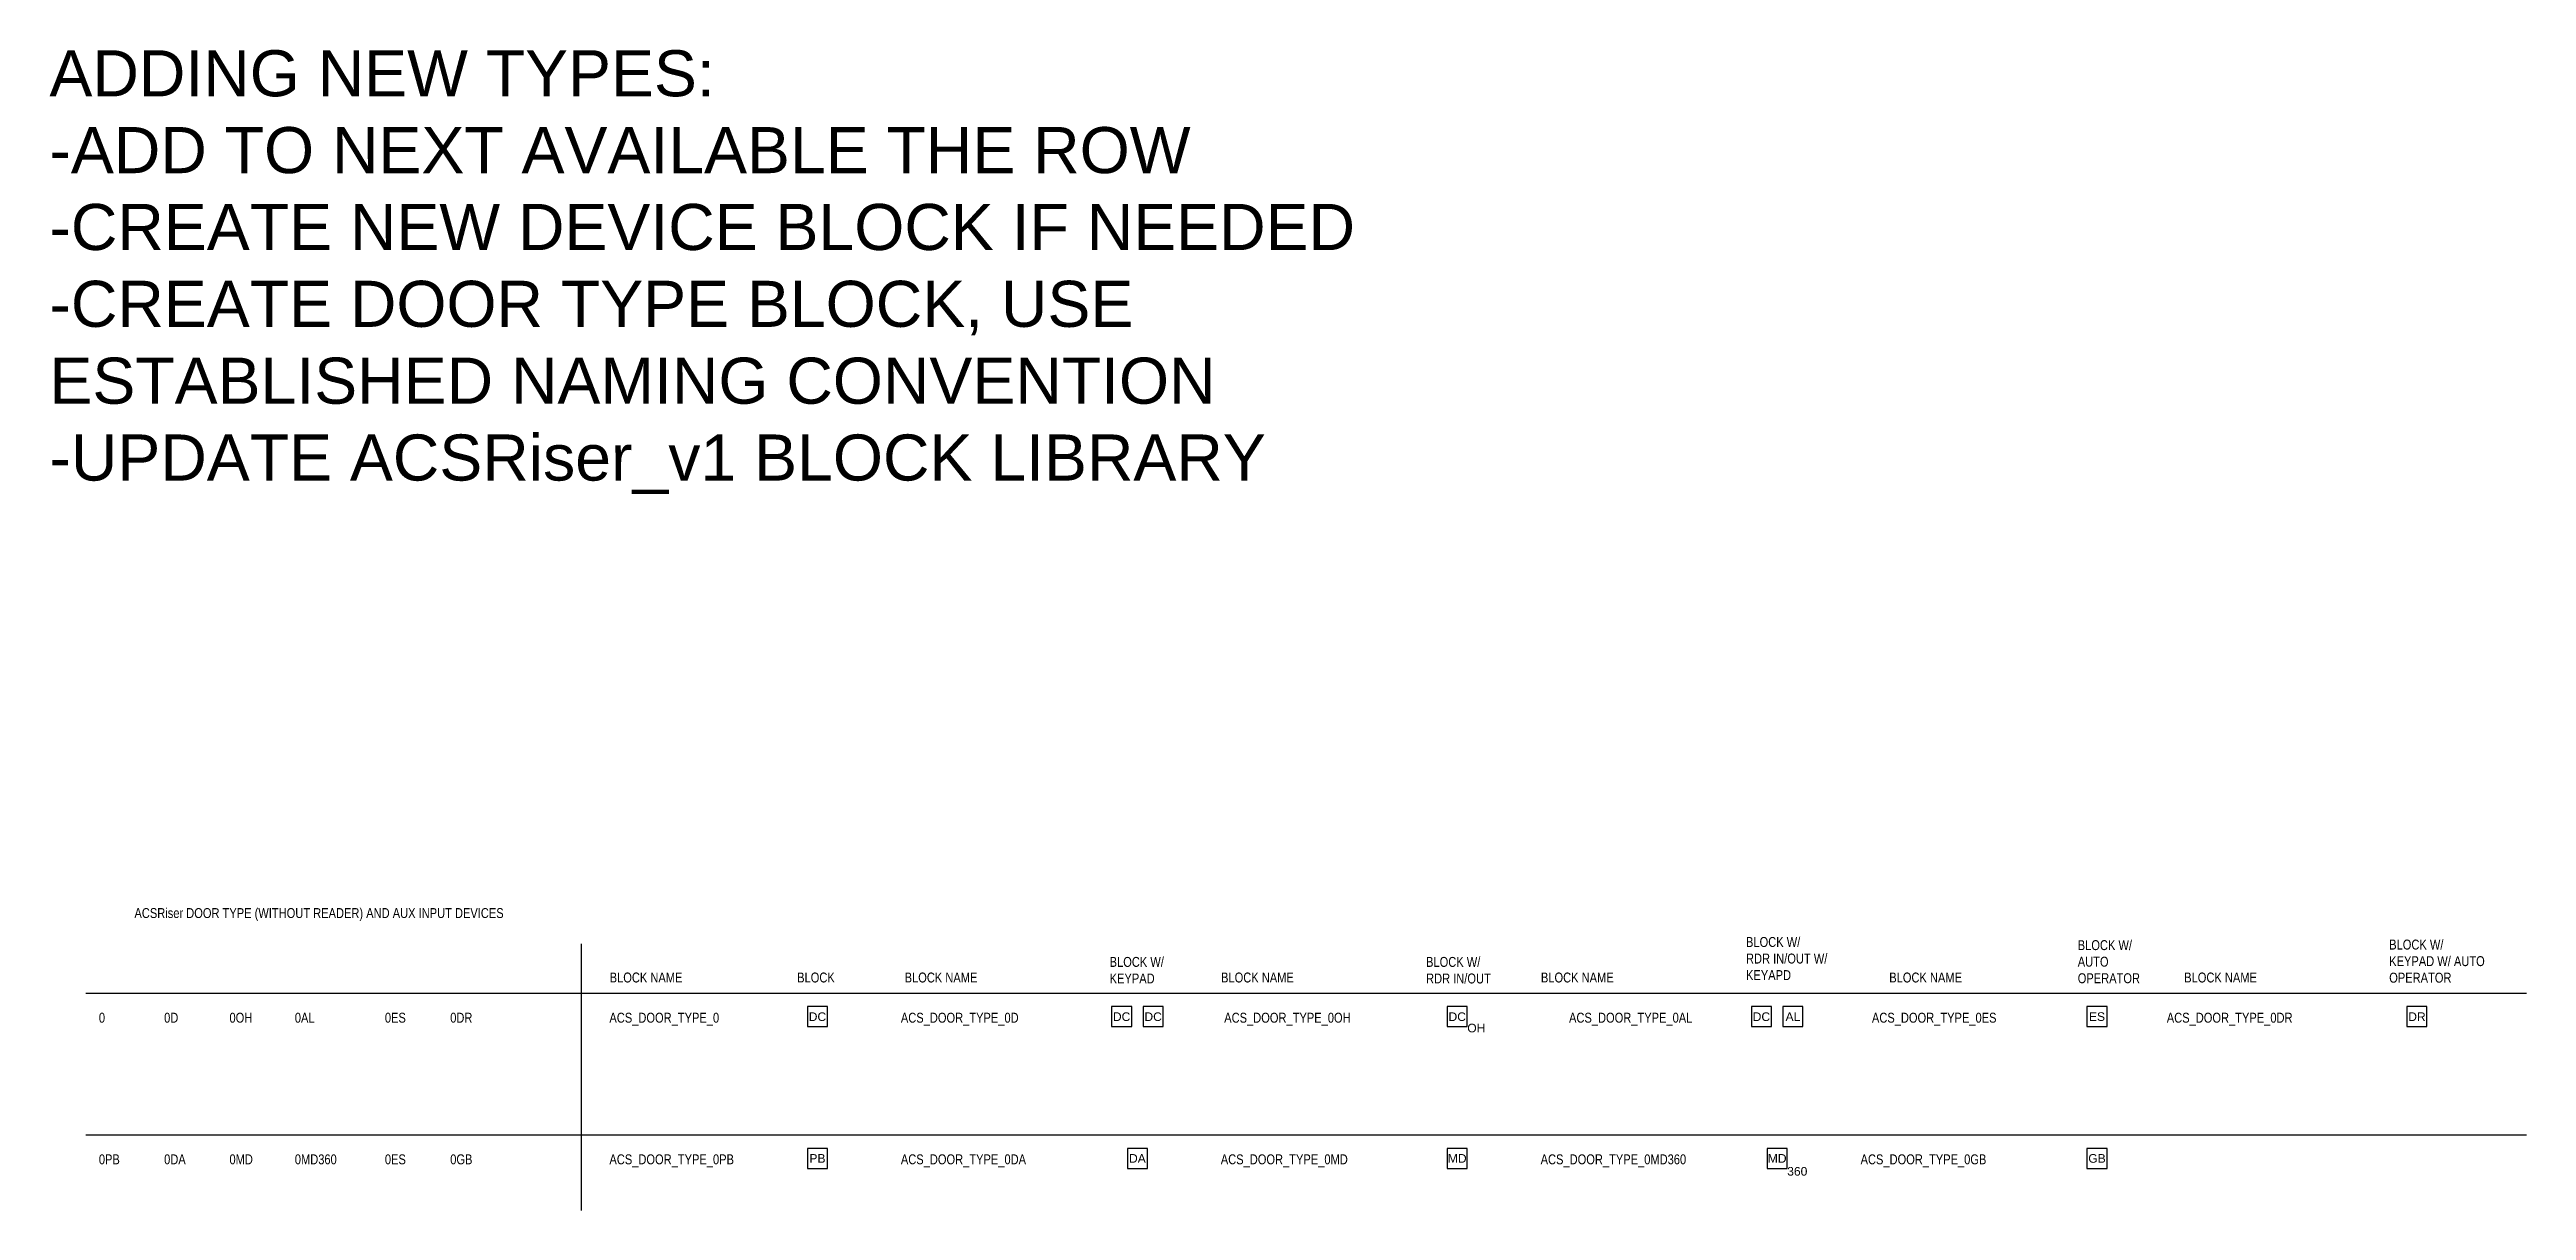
# Model space of a CAD drawing. Header units: inches. Extents: x 26 to 183, y 56 to 129.
# Drawn here: x 40.47 to 67.34, y 116.55 to 129.14 of the extents above; entities that cross this region are included whole.
import ezdxf
from ezdxf.enums import TextEntityAlignment as Align

# ---------------------------------------------------------------- set-up
doc = ezdxf.new("R2010")
doc.units = ezdxf.units.IN
doc.header["$MEASUREMENT"] = 0
doc.set_wipeout_variables(frame=1)
doc.layers.add('E-SERT-ACS', color=23, linetype='Continuous', lineweight=30)
doc.layers.add('S-ANNO-LEGN', color=3, linetype='Continuous', lineweight=25)
doc.layers.add('E-SERT-IDS-TEXT', color=7, linetype='Continuous')
doc.styles.add('MtXpl_Arial_Narrow', font='arial.ttf')
doc.styles.add('ROMANS', font='arial.ttf', dxfattribs={"height": 0.0935})

msp = doc.modelspace()

# ---------------------------------------------------------------- texts
at = {"layer": 'E-SERT-ACS', "color": 0, "insert": (40.47, 129.136), "char_height": 0.5, "width": 14.68259, "attachment_point": 1, "style": 'MtXpl_Arial_Narrow'}
msp.add_mtext('{\\fArial|b0|i0|c238|p34;ADDING NEW TYPES:\\P-}ADD TO NEXT AVAILABLE{\\fArial|b0|i0|c238|p34; THE ROW\\P-CREATE NEW DEVICE BLOCK IF NEEDED\\P-CREATE DOOR TYPE BLOCK, USE ESTABLISHED NAMING CONVENTION\\P-UPDATE ACSRiser_v1 BLOCK LIBRARY}', dxfattribs=at)
at = {"layer": 'S-ANNO-LEGN', "style": 'ROMANS', "width": 0.8}
for s, height, p in [('ACSRiser DOOR TYPE (WITHOUT READER) AND AUX INPUT DEVICES', 0.10771, (41.392, 119.778)), ('BLOCK NAME', 0.1077, (46.548, 119.079)), ('BLOCK', 0.1077, (48.582, 119.079)), ('BLOCK NAME', 0.1077, (49.748, 119.079)), ('BLOCK NAME', 0.1077, (53.181, 119.079)), ('BLOCK NAME', 0.1077, (56.651, 119.079)), ('BLOCK NAME', 0.1077, (60.43, 119.079)), ('BLOCK NAME', 0.1077, (63.63, 119.079)), ('0', 0.108, (41.006, 118.643)), ('0D', 0.1077, (41.714, 118.643)), ('0OH', 0.1077, (42.423, 118.643)), ('0AL', 0.1077, (43.132, 118.643)), ('0ES', 0.1077, (44.109, 118.643)), ('0DR', 0.1077, (44.818, 118.643)), ('ACS_DOOR_TYPE_0', 0.10771, (46.545, 118.643)), ('ACS_DOOR_TYPE_0D', 0.10771, (49.707, 118.643)), ('ACS_DOOR_TYPE_0OH', 0.10771, (53.215, 118.643)), ('ACS_DOOR_TYPE_0AL', 0.10771, (56.956, 118.643)), ('ACS_DOOR_TYPE_0ES', 0.10771, (60.242, 118.643)), ('ACS_DOOR_TYPE_0DR', 0.10771, (63.441, 118.643)), ('0PB', 0.1077, (41.006, 117.107)), ('0DA', 0.1077, (41.714, 117.107)), ('0MD', 0.1077, (42.423, 117.107)), ('0MD360', 0.1077, (43.132, 117.107)), ('0ES', 0.1077, (44.109, 117.107)), ('0GB', 0.1077, (44.818, 117.107)), ('ACS_DOOR_TYPE_0PB', 0.10771, (46.545, 117.107)), ('ACS_DOOR_TYPE_0DA', 0.10771, (49.707, 117.107)), ('ACS_DOOR_TYPE_0MD', 0.10771, (53.178, 117.107)), ('ACS_DOOR_TYPE_0MD360', 0.10771, (56.648, 117.107)), ('ACS_DOOR_TYPE_0GB', 0.10771, (60.119, 117.107))]:
    msp.add_text(s, height=height, dxfattribs=at).set_placement(p, align=Align.MIDDLE_LEFT)
at = {"layer": 'S-ANNO-LEGN', "char_height": 0.10771, "attachment_point": 1, "style": 'ROMANS'}
for s, insert, width in [('{\\W0.8;BLOCK W/ \\PRDR IN/OUT W/ KEYAPD}', (58.876, 119.518), 1.11597), ('{\\W0.8;BLOCK W/ AUTO\\POPERATOR}', (62.475, 119.484), 0.79457), ('{\\W0.8;BLOCK W/ \\PKEYPAD W/ AUTO\\POPERATOR}', (65.854, 119.49), 1.11597), ('{\\W0.8;BLOCK W/ \\PKEYPAD}', (51.972, 119.302), 1.11597), ('{\\W0.8;BLOCK W/ \\PRDR IN/OUT}', (55.405, 119.302), 1.11597)]:
    msp.add_mtext(s, dxfattribs=dict(at, insert=insert, width=width))

# ---------------------------------------------------------------- blocks, each defined once
blk = doc.blocks.new('*U91')
blk.add_wipeout([(-0.109, 0), (-0.109, -0.217), (0.109, -0.217), (0.109, 0)]).dxf.layer = 'E-SERT-ACS'
at = {"layer": 'E-SERT-ACS', "color": 0, "linetype": 'ByBlock', "lineweight": -2}
blk.add_lwpolyline([(-0.109, -0.217), (0.109, -0.217), (0.109, 0), (-0.109, 0)], close=True, dxfattribs=at)
at = {"layer": 'E-SERT-ACS', "color": 7, "style": 'MtXpl_Arial_Narrow', "flags": 8}
blk.add_attdef('MODELNO.', text='', height=0.0938, dxfattribs=at).set_placement((0.109, 0), align=Align.BOTTOM_LEFT)
blk.add_attdef('DEVICE_TYPE', text='', height=0.0938, dxfattribs=at).set_placement((0, -0.109), align=Align.MIDDLE)
blk = doc.blocks.new('ACS_DOOR_TYPE_0')
at = {"layer": 'E-SERT-ACS'}
ref = blk.add_blockref('*U91', (0, 0), dxfattribs=at)
ref.add_attrib('DEVICE_TYPE', 'DC', dxfattribs={"color": 7, "height": 0.0938, "style": 'MtXpl_Arial_Narrow'}).set_placement((0, -0.109), align=Align.MIDDLE)
blk = doc.blocks.new('ACS_DOOR_TYPE_0D')
at = {"layer": 'E-SERT-ACS'}
ref = blk.add_blockref('*U91', (-0.171, 0), dxfattribs=at)
ref.add_attrib('DEVICE_TYPE', 'DC', dxfattribs={"color": 7, "height": 0.0938, "style": 'MtXpl_Arial_Narrow'}).set_placement((-0.171, -0.109), align=Align.MIDDLE)
ref = blk.add_blockref('*U91', (0.171, 0), dxfattribs=at)
ref.add_attrib('DEVICE_TYPE', 'DC', dxfattribs={"color": 7, "height": 0.0938, "style": 'MtXpl_Arial_Narrow'}).set_placement((0.171, -0.109), align=Align.MIDDLE)
blk = doc.blocks.new('DC_Door_Contact_Overhead_Door')
blk.add_wipeout([(-0.109, 0), (-0.109, -0.217), (0.109, -0.217), (0.109, 0)]).dxf.layer = 'E-SERT-ACS'
at = {"layer": 'E-SERT-ACS', "color": 0, "linetype": 'ByBlock', "lineweight": -2}
blk.add_lwpolyline([(-0.109, -0.217), (0.109, -0.217), (0.109, 0), (-0.109, 0)], close=True, dxfattribs=at)
at = {"layer": 'E-SERT-ACS', "color": 7, "style": 'MtXpl_Arial_Narrow', "flags": 8}
blk.add_attdef('MODELNO.', text='', height=0.0938, dxfattribs=at).set_placement((0.109, 0), align=Align.BOTTOM_LEFT)
blk.add_attdef('DEVICE_TYPE', text='', height=0.0938, dxfattribs=at).set_placement((0, -0.109), align=Align.MIDDLE)
at = {"layer": 'E-SERT-ACS', "color": 7, "style": 'MtXpl_Arial_Narrow'}
blk.add_attdef('DOOR_TYPE', (0.109, -0.279), '', height=0.0938, dxfattribs=at)
blk = doc.blocks.new('ACS_DOOR_TYPE_0H')
at = {"layer": 'E-SERT-ACS'}
ref = blk.add_blockref('DC_Door_Contact_Overhead_Door', (0, 0), dxfattribs=at)
ref.add_attrib('DOOR_TYPE', 'OH', (0.109, -0.279), dxfattribs={"color": 7, "height": 0.0938, "style": 'MtXpl_Arial_Narrow'})
ref.add_attrib('DEVICE_TYPE', 'DC', dxfattribs={"color": 7, "height": 0.0938, "style": 'MtXpl_Arial_Narrow'}).set_placement((0, -0.109), align=Align.MIDDLE)
blk = doc.blocks.new('AL_Alarm_Buzzer')
blk.add_wipeout([(-0.109, 0), (-0.109, -0.217), (0.109, -0.217), (0.109, 0)]).dxf.layer = 'E-SERT-ACS'
at = {"layer": 'E-SERT-ACS', "color": 0, "linetype": 'ByBlock', "lineweight": -2}
blk.add_lwpolyline([(-0.109, -0.217), (0.109, -0.217), (0.109, 0), (-0.109, 0)], close=True, dxfattribs=at)
at = {"layer": 'E-SERT-ACS', "color": 7, "style": 'MtXpl_Arial_Narrow', "flags": 8}
blk.add_attdef('MODELNO.', text='', height=0.0938, dxfattribs=at).set_placement((0.109, 0), align=Align.BOTTOM_LEFT)
blk.add_attdef('DEVICE_TYPE', text='', height=0.0938, dxfattribs=at).set_placement((0, -0.109), align=Align.MIDDLE)
blk = doc.blocks.new('ACS_DOOR_TYPE_0AL')
at = {"layer": 'E-SERT-ACS'}
ref = blk.add_blockref('*U91', (-0.171, 0), dxfattribs=at)
ref.add_attrib('DEVICE_TYPE', 'DC', dxfattribs={"color": 7, "height": 0.0938, "style": 'MtXpl_Arial_Narrow'}).set_placement((-0.171, -0.109), align=Align.MIDDLE)
ref = blk.add_blockref('AL_Alarm_Buzzer', (0.171, 0), dxfattribs=at)
ref.add_attrib('DEVICE_TYPE', 'AL', dxfattribs={"color": 7, "height": 0.0938, "style": 'MtXpl_Arial_Narrow'}).set_placement((0.171, -0.109), align=Align.MIDDLE)
blk = doc.blocks.new('ES_Electric_Strike')
blk.add_wipeout([(-0.109, 0), (-0.109, -0.217), (0.109, -0.217), (0.109, 0)]).dxf.layer = 'E-SERT-ACS'
at = {"layer": 'E-SERT-ACS', "color": 0, "linetype": 'ByBlock', "lineweight": -2}
blk.add_lwpolyline([(-0.109, -0.217), (0.109, -0.217), (0.109, 0), (-0.109, 0)], close=True, dxfattribs=at)
at = {"layer": 'E-SERT-ACS', "color": 7, "style": 'MtXpl_Arial_Narrow', "flags": 8}
blk.add_attdef('MODELNO.', text='', height=0.0938, dxfattribs=at).set_placement((0.109, 0), align=Align.BOTTOM_LEFT)
blk.add_attdef('DEVICE_TYPE', text='', height=0.0938, dxfattribs=at).set_placement((0, -0.109), align=Align.MIDDLE)
blk = doc.blocks.new('ACS_DOOR_TYPE_0ES')
at = {"layer": 'E-SERT-ACS'}
ref = blk.add_blockref('ES_Electric_Strike', (0, -0.033), dxfattribs=at)
ref.add_attrib('DEVICE_TYPE', 'ES', dxfattribs={"color": 7, "height": 0.0938, "style": 'MtXpl_Arial_Narrow'}).set_placement((0, -0.142), align=Align.MIDDLE)
blk = doc.blocks.new('DR_Door_Release_Button')
blk.add_wipeout([(-0.109, 0), (-0.109, -0.217), (0.109, -0.217), (0.109, 0)]).dxf.layer = 'E-SERT-ACS'
at = {"layer": 'E-SERT-ACS', "color": 0, "linetype": 'ByBlock', "lineweight": -2}
blk.add_lwpolyline([(-0.109, -0.217), (0.109, -0.217), (0.109, 0), (-0.109, 0)], close=True, dxfattribs=at)
at = {"layer": 'E-SERT-ACS', "color": 7, "style": 'MtXpl_Arial_Narrow', "flags": 8}
blk.add_attdef('MODELNO.', text='', height=0.0938, dxfattribs=at).set_placement((0.109, 0), align=Align.BOTTOM_LEFT)
blk.add_attdef('DEVICE_TYPE', text='', height=0.0938, dxfattribs=at).set_placement((0, -0.109), align=Align.MIDDLE)
blk = doc.blocks.new('ACS_DOOR_TYPE_0DR')
at = {"layer": 'E-SERT-ACS'}
ref = blk.add_blockref('DR_Door_Release_Button', (0, 0), dxfattribs=at)
ref.add_attrib('DEVICE_TYPE', 'DR', dxfattribs={"color": 7, "height": 0.0938, "style": 'MtXpl_Arial_Narrow'}).set_placement((0, -0.109), align=Align.MIDDLE)
blk = doc.blocks.new('PB_Push_Button')
blk.add_wipeout([(-0.109, 0), (-0.109, -0.217), (0.109, -0.217), (0.109, 0)]).dxf.layer = 'E-SERT-ACS'
at = {"layer": 'E-SERT-ACS', "color": 0, "linetype": 'ByBlock', "lineweight": -2}
blk.add_lwpolyline([(-0.109, -0.217), (0.109, -0.217), (0.109, 0), (-0.109, 0)], close=True, dxfattribs=at)
at = {"layer": 'E-SERT-ACS', "color": 7, "style": 'MtXpl_Arial_Narrow', "flags": 8}
blk.add_attdef('MODELNO.', text='', height=0.0938, dxfattribs=at).set_placement((0.109, 0), align=Align.BOTTOM_LEFT)
blk.add_attdef('DEVICE_TYPE', text='', height=0.0938, dxfattribs=at).set_placement((0, -0.109), align=Align.MIDDLE)
blk = doc.blocks.new('ACS_DOOR_TYPE_0PB')
at = {"layer": 'E-SERT-ACS'}
ref = blk.add_blockref('PB_Push_Button', (0, 0), dxfattribs=at)
ref.add_attrib('DEVICE_TYPE', 'PB', dxfattribs={"color": 7, "height": 0.0938, "style": 'MtXpl_Arial_Narrow'}).set_placement((0, -0.109), align=Align.MIDDLE)
blk = doc.blocks.new('IDS_DA_Duress_Alarm')
blk.add_wipeout([(-0.109, 0), (-0.109, -0.217), (0.109, -0.217), (0.109, 0)]).dxf.layer = 'E-SERT-ACS'
at = {"layer": 'E-SERT-ACS', "color": 0, "linetype": 'ByBlock', "lineweight": -2}
blk.add_lwpolyline([(-0.109, -0.217), (0.109, -0.217), (0.109, 0), (-0.109, 0)], close=True, dxfattribs=at)
at = {"layer": 'E-SERT-ACS', "color": 7, "style": 'MtXpl_Arial_Narrow', "flags": 8}
blk.add_attdef('MODELNO.', text='', height=0.0938, dxfattribs=at).set_placement((0.109, 0), align=Align.BOTTOM_LEFT)
blk.add_attdef('DEVICE_TYPE', text='', height=0.0938, dxfattribs=at).set_placement((0, -0.109), align=Align.MIDDLE)
blk = doc.blocks.new('ACS_DOOR_TYPE_0DA')
at = {"layer": 'E-SERT-ACS'}
ref = blk.add_blockref('IDS_DA_Duress_Alarm', (0, 0), dxfattribs=at)
ref.add_attrib('DEVICE_TYPE', 'DA', dxfattribs={"color": 7, "height": 0.0938, "style": 'MtXpl_Arial_Narrow'}).set_placement((0, -0.109), align=Align.MIDDLE)
blk = doc.blocks.new('IDS_MD_Motion_Detector')
blk.add_wipeout([(-0.109, 0), (-0.109, -0.217), (0.109, -0.217), (0.109, 0)]).dxf.layer = 'E-SERT-ACS'
at = {"layer": 'E-SERT-ACS', "color": 0, "linetype": 'ByBlock', "lineweight": -2}
blk.add_lwpolyline([(-0.109, -0.217), (0.109, -0.217), (0.109, 0), (-0.109, 0)], close=True, dxfattribs=at)
at = {"layer": 'E-SERT-ACS', "color": 7, "style": 'MtXpl_Arial_Narrow', "flags": 8}
blk.add_attdef('MODELNO.', text='', height=0.0938, dxfattribs=at).set_placement((0.109, 0), align=Align.BOTTOM_LEFT)
blk.add_attdef('DEVICE_TYPE', text='', height=0.0938, dxfattribs=at).set_placement((0, -0.109), align=Align.MIDDLE)
blk = doc.blocks.new('ACS_DOOR_TYPE_0MD')
at = {"layer": 'E-SERT-ACS'}
ref = blk.add_blockref('IDS_MD_Motion_Detector', (0, 0), dxfattribs=at)
ref.add_attrib('DEVICE_TYPE', 'MD', dxfattribs={"color": 7, "height": 0.0938, "style": 'MtXpl_Arial_Narrow'}).set_placement((0, -0.109), align=Align.MIDDLE)
blk = doc.blocks.new('IDS_MD_Motion_Detector_360')
blk.add_wipeout([(-0.109, 0), (-0.109, -0.217), (0.109, -0.217), (0.109, 0)]).dxf.layer = 'E-SERT-ACS'
at = {"layer": 'E-SERT-ACS', "color": 0, "linetype": 'ByBlock', "lineweight": -2}
blk.add_lwpolyline([(-0.109, -0.217), (0.109, -0.217), (0.109, 0), (-0.109, 0)], close=True, dxfattribs=at)
at = {"layer": 'E-SERT-ACS', "color": 7, "style": 'MtXpl_Arial_Narrow', "flags": 8}
for tag, p in [('MODELNO.', (0.109, 0)), ('TYPE', (0.109, -0.324))]:
    blk.add_attdef(tag, text='', height=0.0938, dxfattribs=at).set_placement(p, align=Align.BOTTOM_LEFT)
blk.add_attdef('DEVICE_TYPE', text='', height=0.0938, dxfattribs=at).set_placement((0, -0.109), align=Align.MIDDLE)
blk = doc.blocks.new('ACS_DOOR_TYPE_0MD360')
at = {"layer": 'E-SERT-ACS'}
ref = blk.add_blockref('IDS_MD_Motion_Detector_360', (0, 0), dxfattribs=at)
ref.add_attrib('TYPE', '360', dxfattribs={"color": 7, "height": 0.0938, "style": 'MtXpl_Arial_Narrow'}).set_placement((0.109, -0.324), align=Align.BOTTOM_LEFT)
ref.add_attrib('DEVICE_TYPE', 'MD', dxfattribs={"color": 7, "height": 0.0938, "style": 'MtXpl_Arial_Narrow'}).set_placement((0, -0.109), align=Align.MIDDLE)
blk = doc.blocks.new('IDS_GB_Glass_Break')
blk.add_wipeout([(-0.109, 0), (-0.109, -0.217), (0.109, -0.217), (0.109, 0)]).dxf.layer = 'E-SERT-ACS'
at = {"layer": 'E-SERT-ACS', "color": 0, "linetype": 'ByBlock', "lineweight": -2}
blk.add_lwpolyline([(-0.109, -0.217), (0.109, -0.217), (0.109, 0), (-0.109, 0)], close=True, dxfattribs=at)
at = {"layer": 'E-SERT-ACS', "color": 7, "style": 'MtXpl_Arial_Narrow', "flags": 8}
blk.add_attdef('MODELNO.', text='', height=0.0938, dxfattribs=at).set_placement((0.109, 0), align=Align.BOTTOM_LEFT)
blk.add_attdef('DEVICE_TYPE', text='', height=0.0938, dxfattribs=at).set_placement((0, -0.109), align=Align.MIDDLE)
blk = doc.blocks.new('ACS_DOOR_TYPE_0GB')
at = {"layer": 'E-SERT-ACS'}
ref = blk.add_blockref('IDS_GB_Glass_Break', (0, 0), dxfattribs=at)
ref.add_attrib('DEVICE_TYPE', 'GB', dxfattribs={"color": 7, "height": 0.0938, "style": 'MtXpl_Arial_Narrow'}).set_placement((0, -0.109), align=Align.MIDDLE)

# ---------------------------------------------------------------- linework, layer by layer
at = {"layer": 'E-SERT-IDS-TEXT'}
for p, q in [((46.237, 119.446), (46.237, 116.553)), ((40.863, 118.91), (67.343, 118.91)), ((40.863, 117.373), (67.343, 117.373))]:
    msp.add_line(p, q, dxfattribs=at)

# ---------------------------------------------------------------- block references
at = {"layer": 'E-SERT-ACS'}
for name, p in [('ACS_DOOR_TYPE_0', (48.802, 118.763)), ('ACS_DOOR_TYPE_0D', (52.273, 118.763)), ('ACS_DOOR_TYPE_0H', (55.743, 118.763)), ('ACS_DOOR_TYPE_0AL', (59.214, 118.763)), ('ACS_DOOR_TYPE_0ES', (62.684, 118.797)), ('ACS_DOOR_TYPE_0DR', (66.155, 118.763)), ('ACS_DOOR_TYPE_0PB', (48.802, 117.226)), ('ACS_DOOR_TYPE_0DA', (52.273, 117.226)), ('ACS_DOOR_TYPE_0MD', (55.743, 117.226)), ('ACS_DOOR_TYPE_0MD360', (59.214, 117.226)), ('ACS_DOOR_TYPE_0GB', (62.684, 117.226))]:
    msp.add_blockref(name, p, dxfattribs=at)

msp.set_redraw_order([(e.dxf.handle, doc.entitydb.next_handle()) for e in msp.query("TEXT MTEXT ATTDEF DIMENSION ARC_DIMENSION")])  # texts and dimensions are drawn at this point

doc.saveas('drawing.dxf')
